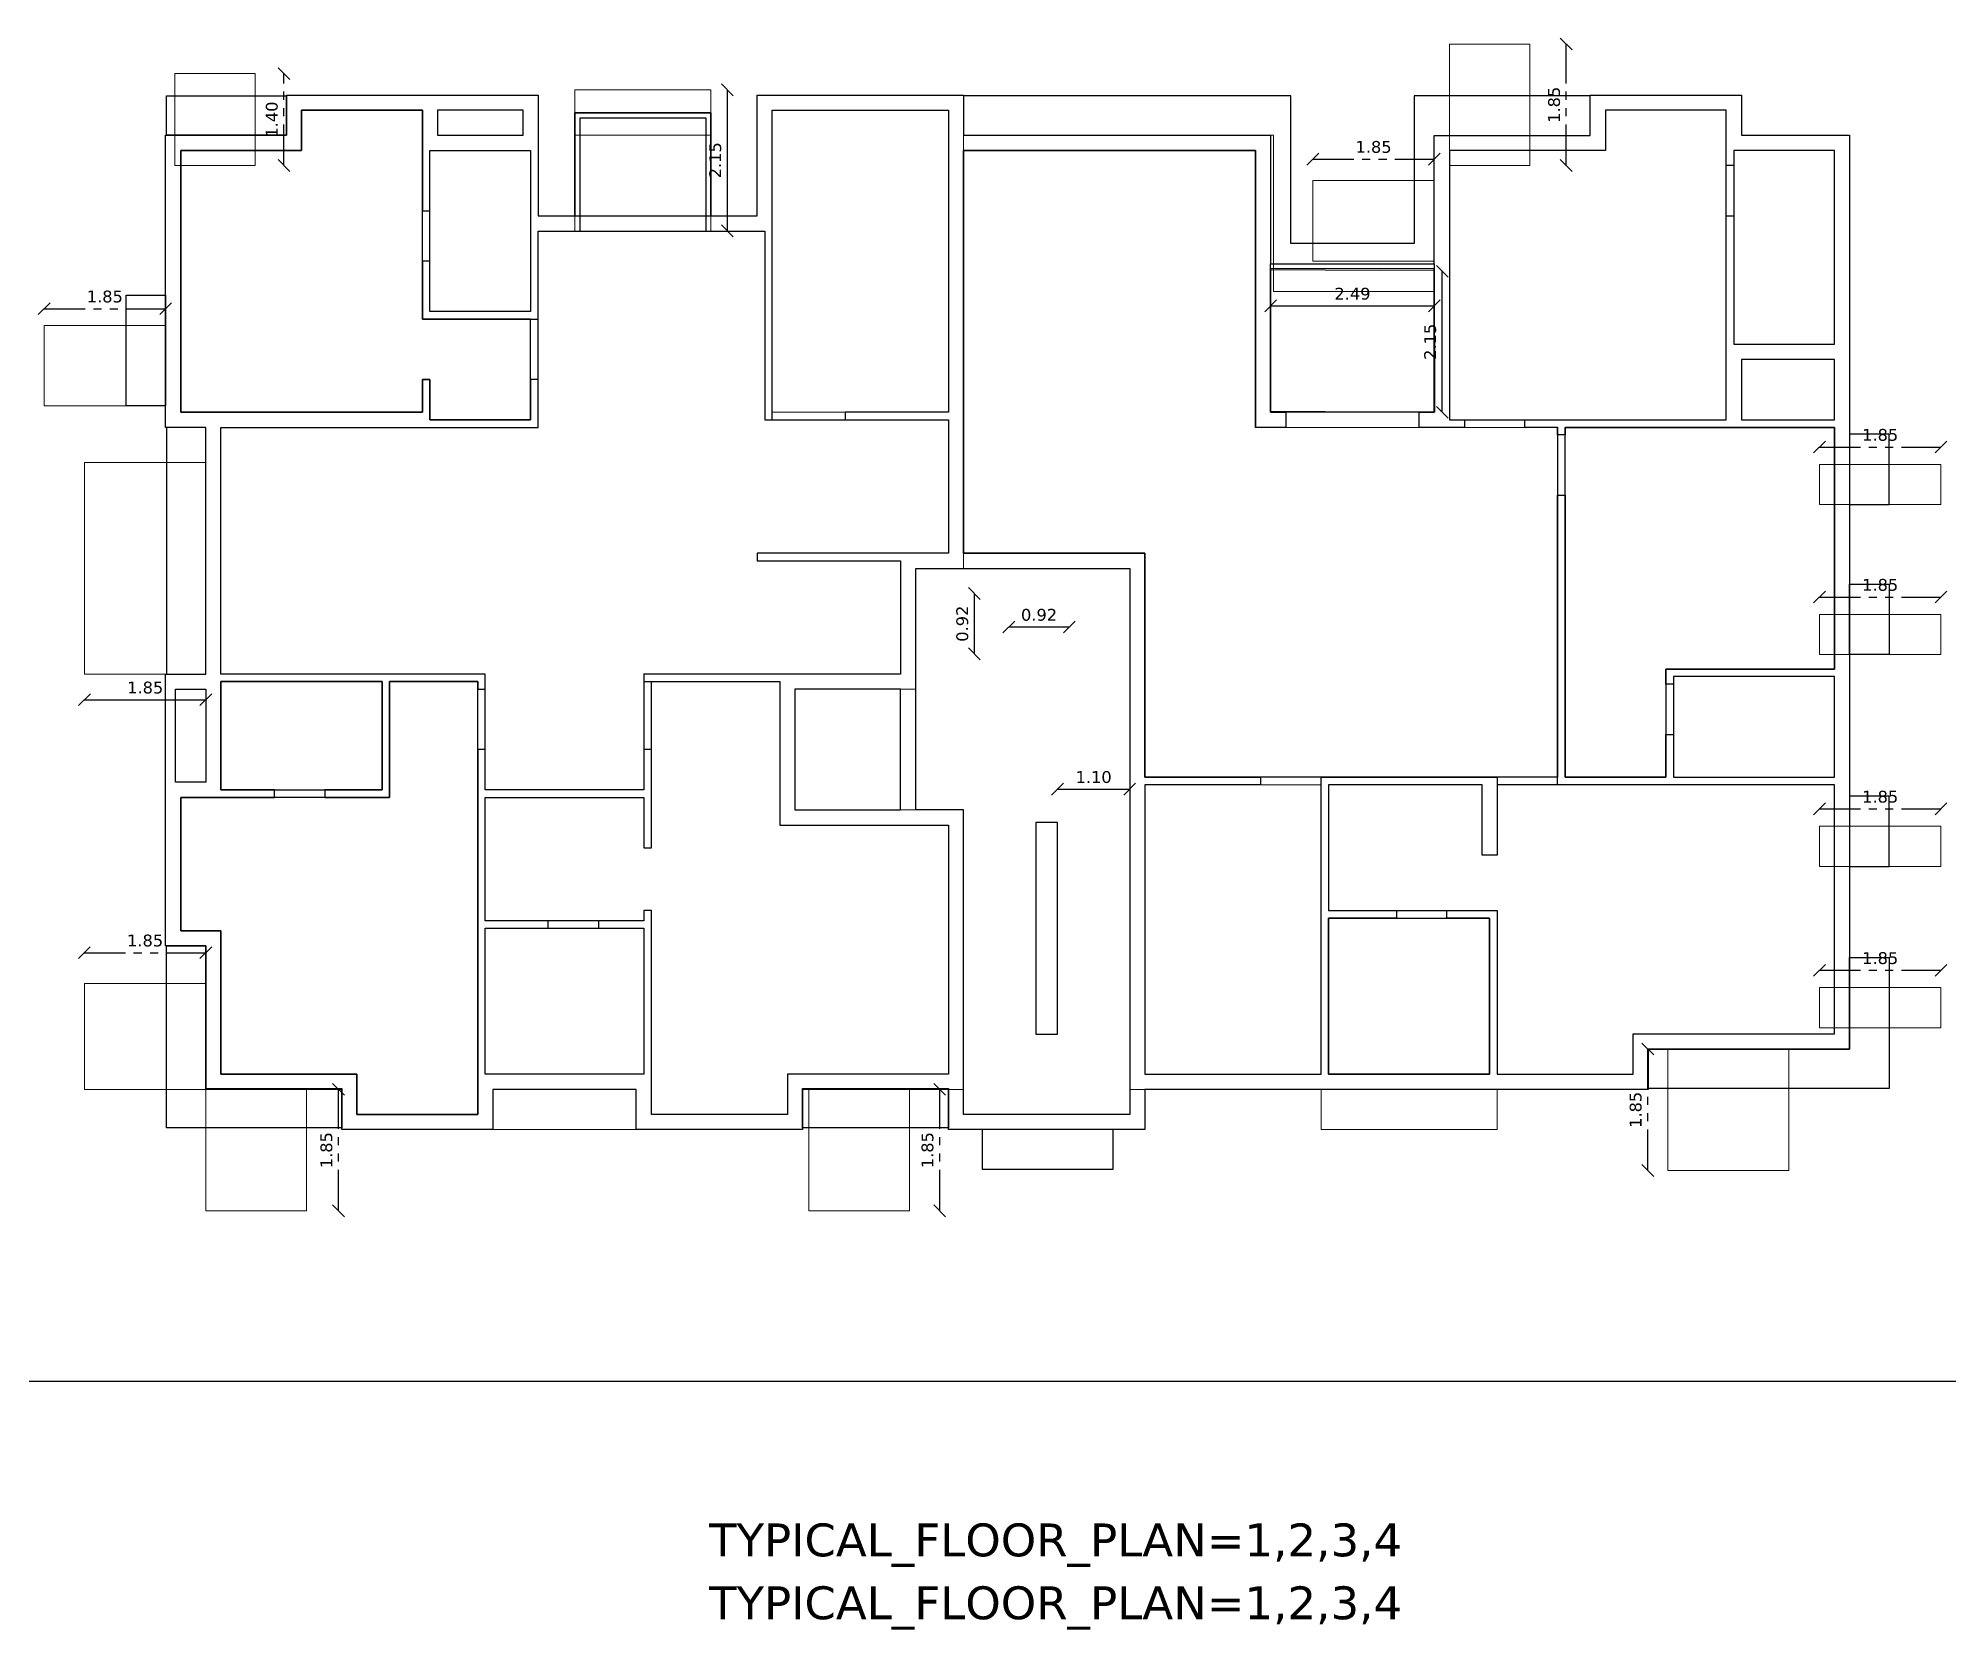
# Model space of a CAD drawing. Header units: metres. Extents: x 617 to 1370, y 693 to 852.
# Drawn here: x 1028.7 to 1057.76, y 767.67 to 791.9 of the extents above; entities that cross this region are included whole.
import ezdxf

# ---------------------------------------------------------------- set-up
doc = ezdxf.new("R2010")
doc.units = ezdxf.units.M
doc.header["$MEASUREMENT"] = 0
doc.header["$PDMODE"] = 2
doc.header["$PDSIZE"] = 50
doc.linetypes.add('PHANTOM2', pattern=[1.25, 0.625, -0.125, 0.125, -0.125, 0.125, -0.125])
doc.layers.get('0').update_dxf_attribs({"lineweight": 0})
doc.layers.get('Defpoints').update_dxf_attribs({"lineweight": 0})
for name, color, linetype in [('BLK_1_FLR_1_AC_ROOM_1', 117, 'Continuous'), ('BLK_1_FLR_1_AC_ROOM_2', 117, 'Continuous'), ('BLK_1_FLR_1_AC_ROOM_3', 117, 'Continuous'), ('BLK_1_FLR_1_AC_ROOM_4', 117, 'Continuous'), ('BLK_1_FLR_1_AC_ROOM_5', 117, 'Continuous'), ('BLK_1_FLR_1_AC_ROOM_6', 117, 'Continuous'), ('BLK_1_FLR_1_BALCONY_1', 5, 'Continuous'), ('BLK_1_FLR_1_BLT_UP_AREA', 1, 'Continuous'), ('BLK_1_FLR_1_BLT_UP_AREA_DEDUCT', 1, 'Continuous'), ('BLK_1_FLR_1_CARPET_AREA', 10, 'Continuous'), ('BLK_1_FLR_1_CHAJJA', 6, 'Continuous'), ('BLK_1_FLR_1_EXIT_WIDTH_DOOR', 2, 'Continuous'), ('BLK_1_FLR_1_EXIT_WIDTH_STAIR', 1, 'Continuous'), ('BLK_1_FLR_1_LIFT_1', 30, 'Continuous'), ('BLK_1_FLR_1_REGULAR_ROOM_1', 117, 'Continuous'), ('BLK_1_FLR_1_REGULAR_ROOM_2', 117, 'Continuous'), ('BLK_1_FLR_1_WC_BATH', 223, 'Continuous'), ('BLK_1_LVL_1_BLDG_FOOT_PRINT', 1, 'Continuous'), ('BLK_1_PROJECTED_BALCONY', 5, 'Continuous'), ('DISTANCE_FROM_GOVT_BLDG', 7, 'Continuous')]:
    doc.layers.add(name, color=color, linetype=linetype)
for name, color, linetype, lineweight in [('BLK_1_FLR_1_ACROOM_1_LIGHT_VENTILATION_1', 232, 'Continuous', 0), ('BLK_1_FLR_1_ACROOM_2_LIGHT_VENTILATION_1', 232, 'Continuous', 0), ('BLK_1_FLR_1_ACROOM_2_LIGHT_VENTILATION_2', 232, 'Continuous', 0), ('BLK_1_FLR_1_ACROOM_3_LIGHT_VENTILATION_1', 232, 'Continuous', 0), ('BLK_1_FLR_1_ACROOM_4_LIGHT_VENTILATION_1', 232, 'Continuous', 0), ('BLK_1_FLR_1_ACROOM_4_LIGHT_VENTILATION_2', 232, 'Continuous', 0), ('BLK_1_FLR_1_ACROOM_5_LIGHT_VENTILATION_1', 232, 'Continuous', 0), ('BLK_1_FLR_1_ACROOM_5_LIGHT_VENTILATION_2', 232, 'Continuous', 0), ('BLK_1_FLR_1_ACROOM_6_LIGHT_VENTILATION_1', 232, 'Continuous', 0), ('BLK_1_FLR_1_ACROOM_6_LIGHT_VENTILATION_2', 232, 'Continuous', 0), ('BLK_1_FLR_1_ACROOM_6_LIGHT_VENTILATION_3', 232, 'Continuous', 0), ('BLK_1_FLR_1_KITCHEN', 163, 'Continuous', 0), ('BLK_1_FLR_1_ROOM_1_LIGHT_VENTILATION_1', 232, 'Continuous', 0), ('BLK_1_FLR_1_ROOM_1_LIGHT_VENTILATION_2', 232, 'Continuous', 0), ('BLK_1_FLR_1_ROOM_2_LIGHT_VENTILATION_1', 232, 'Continuous', 0), ('BLK_1_FLR_1_ROOM_2_LIGHT_VENTILATION_2', 232, 'Continuous', 0), ('BLK_1_FLR_1_UNITFA', 234, 'Continuous', 0)]:
    doc.layers.add(name, color=color, linetype=linetype, lineweight=lineweight)
doc.styles.get("Standard").update_dxf_attribs({"font": 'verdana.ttf', "height": 0.18})
doc.dimstyles.get("Standard").update_dxf_attribs({"dimscale": 0, "dimtxt": 0.18, "dimasz": 0.18, "dimexe": 0.18, "dimexo": 0.0625, "dimgap": 0.09, "dimtad": 1, "dimtoh": 1, "dimzin": 0, "dimdsep": 46, "dimtxsty": 'Standard', "dimblk": 'OBLIQUE', "dimcen": 0.09, "dimse1": 1, "dimse2": 1, "dimadec": 0, "dimazin": 0, "dimtfac": 1, "dimtofl": 0, "dimtmove": 0, "dimatfit": 3, "dimldrblk": 'OBLIQUE', "dimfxl": 1, "dimtolj": 1, "dimtzin": 0, "dimarcsym": 0})

msp = doc.modelspace()

# ---------------------------------------------------------------- texts
at = {"layer": 'BLK_1_FLR_1_BLT_UP_AREA', "color": 25, "insert": (1038.912, 769.286), "char_height": 0.5, "attachment_point": 1}
msp.add_mtext_dynamic_manual_height_columns('TYPICAL_FLOOR_PLAN=1,2,3,4', width=10.59707, gutter_width=0.9, heights=[0], dxfattribs=at)
at = {"layer": 'BLK_1_FLR_1_BLT_UP_AREA_DEDUCT', "color": 25, "insert": (1038.912, 768.328), "char_height": 0.5, "attachment_point": 1}
msp.add_mtext_dynamic_manual_height_columns('TYPICAL_FLOOR_PLAN=1,2,3,4', width=10.59707, gutter_width=0.9, heights=[0], dxfattribs=at)

# ---------------------------------------------------------------- blocks, each defined once
blk = doc.blocks.new('_Oblique')
at = {"color": 0, "linetype": 'ByBlock', "lineweight": -2}
blk.add_line((-0.5, -0.5), (0.5, 0.5), dxfattribs=at)
blk = doc.blocks.new('*D333')
at = {"layer": 'BLK_1_FLR_1_BALCONY_1', "color": 0, "lineweight": -2}
blk.add_line((1047.465, 787.828), (1049.957, 787.828), dxfattribs=at)
at = {"layer": 'Defpoints', "color": 0}
for p in [(1047.465, 788.47), (1049.957, 788.47), (1049.957, 787.828)]:
    blk.add_point(p, dxfattribs=at)
at = {"layer": 'BLK_1_FLR_1_BALCONY_1', "color": 0, "lineweight": -2, "xscale": 0.18, "yscale": 0.18, "zscale": 0.18, "rotation": 180}
blk.add_blockref('_Oblique', (1047.465, 787.828), dxfattribs=at)
at = {"layer": 'BLK_1_FLR_1_BALCONY_1', "color": 0, "lineweight": -2, "xscale": 0.18, "yscale": 0.18, "zscale": 0.18}
blk.add_blockref('_Oblique', (1049.957, 787.828), dxfattribs=at)
at = {"layer": 'BLK_1_FLR_1_BALCONY_1', "color": 0, "insert": (1048.711, 788.012), "char_height": 0.18, "attachment_point": 5}
blk.add_mtext('\\A1;2.49', dxfattribs=at)
blk = doc.blocks.new('*D376')
at = {"layer": 'BLK_1_FLR_1_EXIT_WIDTH_DOOR', "color": 0, "lineweight": -2}
blk.add_line((1042.953, 782.528), (1042.953, 783.448), dxfattribs=at)
at = {"layer": 'Defpoints', "color": 0}
for p in [(1042.06, 783.448), (1042.953, 783.448), (1042.06, 782.528)]:
    blk.add_point(p, dxfattribs=at)
at = {"layer": 'BLK_1_FLR_1_EXIT_WIDTH_DOOR', "color": 0, "lineweight": -2, "xscale": 0.18, "yscale": 0.18, "zscale": 0.18}
for p, rotation in [((1042.953, 783.448), 90), ((1042.953, 782.528), 270)]:
    blk.add_blockref('_Oblique', p, dxfattribs=dict(at, rotation=rotation))
at = {"layer": 'BLK_1_FLR_1_EXIT_WIDTH_DOOR', "color": 0, "insert": (1042.77, 782.988), "char_height": 0.18, "attachment_point": 5, "rotation": 90}
blk.add_mtext('\\A1;0.92', dxfattribs=at)
blk = doc.blocks.new('*D377')
at = {"layer": 'BLK_1_FLR_1_EXIT_WIDTH_STAIR', "color": 0, "lineweight": -2}
blk.add_line((1044.218, 780.467), (1045.319, 780.467), dxfattribs=at)
at = {"layer": 'Defpoints', "color": 0}
for p in [(1045.319, 780.467), (1044.218, 779.806), (1045.319, 779.806)]:
    blk.add_point(p, dxfattribs=at)
at = {"layer": 'BLK_1_FLR_1_EXIT_WIDTH_STAIR', "color": 0, "lineweight": -2, "xscale": 0.18, "yscale": 0.18, "zscale": 0.18, "rotation": 180}
blk.add_blockref('_Oblique', (1044.218, 780.467), dxfattribs=at)
at = {"layer": 'BLK_1_FLR_1_EXIT_WIDTH_STAIR', "color": 0, "lineweight": -2, "xscale": 0.18, "yscale": 0.18, "zscale": 0.18}
blk.add_blockref('_Oblique', (1045.319, 780.467), dxfattribs=at)
at = {"layer": 'BLK_1_FLR_1_EXIT_WIDTH_STAIR', "color": 0, "insert": (1044.769, 780.651), "char_height": 0.18, "attachment_point": 5}
blk.add_mtext('\\A1;1.10', dxfattribs=at)
blk = doc.blocks.new('*D378')
at = {"layer": 'BLK_1_FLR_1_EXIT_WIDTH_DOOR', "color": 0, "lineweight": -2}
blk.add_line((1043.478, 782.938), (1044.398, 782.938), dxfattribs=at)
at = {"layer": 'Defpoints', "color": 0}
for p in [(1043.478, 783.831), (1044.398, 783.831), (1044.398, 782.938)]:
    blk.add_point(p, dxfattribs=at)
at = {"layer": 'BLK_1_FLR_1_EXIT_WIDTH_DOOR', "color": 0, "lineweight": -2, "xscale": 0.18, "yscale": 0.18, "zscale": 0.18, "rotation": 180}
blk.add_blockref('_Oblique', (1043.478, 782.938), dxfattribs=at)
at = {"layer": 'BLK_1_FLR_1_EXIT_WIDTH_DOOR', "color": 0, "lineweight": -2, "xscale": 0.18, "yscale": 0.18, "zscale": 0.18}
blk.add_blockref('_Oblique', (1044.398, 782.938), dxfattribs=at)
at = {"layer": 'BLK_1_FLR_1_EXIT_WIDTH_DOOR', "color": 0, "insert": (1043.938, 783.122), "char_height": 0.18, "attachment_point": 5}
blk.add_mtext('\\A1;0.92', dxfattribs=at)
blk = doc.blocks.new('*D415')
at = {"layer": 'BLK_1_FLR_1_ROOM_1_LIGHT_VENTILATION_1', "color": 0, "lineweight": -2}
blk.add_line((1029.403, 781.83), (1031.25, 781.83), dxfattribs=at)
at = {"layer": 'Defpoints', "color": 0}
for p in [(1029.403, 782.221), (1031.25, 782.221), (1031.25, 781.83)]:
    blk.add_point(p, dxfattribs=at)
at = {"layer": 'BLK_1_FLR_1_ROOM_1_LIGHT_VENTILATION_1', "color": 0, "lineweight": -2, "xscale": 0.18, "yscale": 0.18, "zscale": 0.18, "rotation": 180}
blk.add_blockref('_Oblique', (1029.403, 781.83), dxfattribs=at)
at = {"layer": 'BLK_1_FLR_1_ROOM_1_LIGHT_VENTILATION_1', "color": 0, "lineweight": -2, "xscale": 0.18, "yscale": 0.18, "zscale": 0.18}
blk.add_blockref('_Oblique', (1031.25, 781.83), dxfattribs=at)
at = {"layer": 'BLK_1_FLR_1_ROOM_1_LIGHT_VENTILATION_1', "color": 0, "insert": (1030.327, 782.014), "char_height": 0.18, "attachment_point": 5}
blk.add_mtext('\\A1;1.85', dxfattribs=at)
blk = doc.blocks.new('*D416')
at = {"layer": 'BLK_1_FLR_1_ROOM_1_LIGHT_VENTILATION_2', "color": 0, "lineweight": -2}
blk.add_line((1039.192, 788.971), (1039.192, 791.118), dxfattribs=at)
at = {"layer": 'Defpoints', "color": 0}
for p in [(1038.788, 791.118), (1039.192, 791.118), (1038.788, 788.971)]:
    blk.add_point(p, dxfattribs=at)
at = {"layer": 'BLK_1_FLR_1_ROOM_1_LIGHT_VENTILATION_2', "color": 0, "lineweight": -2, "xscale": 0.18, "yscale": 0.18, "zscale": 0.18}
for p, rotation in [((1039.192, 791.118), 90), ((1039.192, 788.971), 270)]:
    blk.add_blockref('_Oblique', p, dxfattribs=dict(at, rotation=rotation))
at = {"layer": 'BLK_1_FLR_1_ROOM_1_LIGHT_VENTILATION_2', "color": 0, "insert": (1039.008, 790.045), "char_height": 0.18, "attachment_point": 5, "rotation": 90}
blk.add_mtext('\\A1;2.15', dxfattribs=at)
blk = doc.blocks.new('*D417')
at = {"layer": 'BLK_1_FLR_1_ACROOM_1_LIGHT_VENTILATION_1', "color": 0, "linetype": 'PHANTOM2', "lineweight": -2}
blk.add_line((1033.271, 774.046), (1033.271, 775.896), dxfattribs=at)
at = {"layer": 'Defpoints', "color": 0}
for p in [(1032.785, 775.896), (1033.271, 775.896), (1032.785, 774.046)]:
    blk.add_point(p, dxfattribs=at)
at = {"layer": 'BLK_1_FLR_1_ACROOM_1_LIGHT_VENTILATION_1', "color": 0, "lineweight": -2, "xscale": 0.18, "yscale": 0.18, "zscale": 0.18}
for p, rotation in [((1033.271, 775.896), 90), ((1033.271, 774.046), 270)]:
    blk.add_blockref('_Oblique', p, dxfattribs=dict(at, rotation=rotation))
at = {"layer": 'BLK_1_FLR_1_ACROOM_1_LIGHT_VENTILATION_1', "color": 0, "insert": (1033.087, 774.971), "char_height": 0.18, "attachment_point": 5, "rotation": 90}
blk.add_mtext('\\A1;1.85', dxfattribs=at)
blk = doc.blocks.new('*D418')
at = {"layer": 'BLK_1_FLR_1_ACROOM_1_LIGHT_VENTILATION_1', "color": 0, "linetype": 'PHANTOM2', "lineweight": -2}
blk.add_line((1029.4, 777.978), (1031.25, 777.978), dxfattribs=at)
at = {"layer": 'Defpoints', "color": 0}
for p in [(1031.25, 777.978), (1029.4, 777.507), (1031.25, 777.507)]:
    blk.add_point(p, dxfattribs=at)
at = {"layer": 'BLK_1_FLR_1_ACROOM_1_LIGHT_VENTILATION_1', "color": 0, "lineweight": -2, "xscale": 0.18, "yscale": 0.18, "zscale": 0.18, "rotation": 180}
blk.add_blockref('_Oblique', (1029.4, 777.978), dxfattribs=at)
at = {"layer": 'BLK_1_FLR_1_ACROOM_1_LIGHT_VENTILATION_1', "color": 0, "lineweight": -2, "xscale": 0.18, "yscale": 0.18, "zscale": 0.18}
blk.add_blockref('_Oblique', (1031.25, 777.978), dxfattribs=at)
at = {"layer": 'BLK_1_FLR_1_ACROOM_1_LIGHT_VENTILATION_1', "color": 0, "insert": (1030.325, 778.162), "char_height": 0.18, "attachment_point": 5}
blk.add_mtext('\\A1;1.85', dxfattribs=at)
blk = doc.blocks.new('*D419')
at = {"layer": 'BLK_1_FLR_1_ACROOM_2_LIGHT_VENTILATION_1', "color": 0, "linetype": 'PHANTOM2', "lineweight": -2}
blk.add_line((1028.787, 787.785), (1030.637, 787.785), dxfattribs=at)
at = {"layer": 'Defpoints', "color": 0}
for p in [(1030.637, 787.785), (1028.787, 787.53), (1030.637, 787.53)]:
    blk.add_point(p, dxfattribs=at)
at = {"layer": 'BLK_1_FLR_1_ACROOM_2_LIGHT_VENTILATION_1', "color": 0, "lineweight": -2, "xscale": 0.18, "yscale": 0.18, "zscale": 0.18, "rotation": 180}
blk.add_blockref('_Oblique', (1028.787, 787.785), dxfattribs=at)
at = {"layer": 'BLK_1_FLR_1_ACROOM_2_LIGHT_VENTILATION_1', "color": 0, "lineweight": -2, "xscale": 0.18, "yscale": 0.18, "zscale": 0.18}
blk.add_blockref('_Oblique', (1030.637, 787.785), dxfattribs=at)
at = {"layer": 'BLK_1_FLR_1_ACROOM_2_LIGHT_VENTILATION_1', "color": 0, "insert": (1029.712, 787.969), "char_height": 0.18, "attachment_point": 5}
blk.add_mtext('\\A1;1.85', dxfattribs=at)
blk = doc.blocks.new('*D420')
at = {"layer": 'BLK_1_FLR_1_ACROOM_2_LIGHT_VENTILATION_2', "color": 0, "linetype": 'PHANTOM2', "lineweight": -2}
blk.add_line((1032.439, 789.965), (1032.439, 791.365), dxfattribs=at)
at = {"layer": 'Defpoints', "color": 0}
for p in [(1032.003, 791.365), (1032.439, 791.365), (1032.003, 789.965)]:
    blk.add_point(p, dxfattribs=at)
at = {"layer": 'BLK_1_FLR_1_ACROOM_2_LIGHT_VENTILATION_2', "color": 0, "lineweight": -2, "xscale": 0.18, "yscale": 0.18, "zscale": 0.18}
for p, rotation in [((1032.439, 791.365), 90), ((1032.439, 789.965), 270)]:
    blk.add_blockref('_Oblique', p, dxfattribs=dict(at, rotation=rotation))
at = {"layer": 'BLK_1_FLR_1_ACROOM_2_LIGHT_VENTILATION_2', "color": 0, "insert": (1032.255, 790.665), "char_height": 0.18, "attachment_point": 5, "rotation": 90}
blk.add_mtext('\\A1;1.40', dxfattribs=at)
blk = doc.blocks.new('*D421')
at = {"layer": 'BLK_1_FLR_1_ACROOM_4_LIGHT_VENTILATION_1', "color": 0, "linetype": 'PHANTOM2', "lineweight": -2}
blk.add_line((1048.107, 790.063), (1049.957, 790.063), dxfattribs=at)
at = {"layer": 'Defpoints', "color": 0}
for p in [(1049.957, 790.063), (1048.107, 789.735), (1049.957, 789.734)]:
    blk.add_point(p, dxfattribs=at)
at = {"layer": 'BLK_1_FLR_1_ACROOM_4_LIGHT_VENTILATION_1', "color": 0, "lineweight": -2, "xscale": 0.18, "yscale": 0.18, "zscale": 0.18, "rotation": 180}
blk.add_blockref('_Oblique', (1048.107, 790.063), dxfattribs=at)
at = {"layer": 'BLK_1_FLR_1_ACROOM_4_LIGHT_VENTILATION_1', "color": 0, "lineweight": -2, "xscale": 0.18, "yscale": 0.18, "zscale": 0.18}
blk.add_blockref('_Oblique', (1049.957, 790.063), dxfattribs=at)
at = {"layer": 'BLK_1_FLR_1_ACROOM_4_LIGHT_VENTILATION_1', "color": 0, "insert": (1049.032, 790.247), "char_height": 0.18, "attachment_point": 5}
blk.add_mtext('\\A1;1.85', dxfattribs=at)
blk = doc.blocks.new('*D422')
at = {"layer": 'BLK_1_FLR_1_ACROOM_4_LIGHT_VENTILATION_2', "color": 0, "linetype": 'PHANTOM2', "lineweight": -2}
blk.add_line((1051.966, 789.965), (1051.966, 791.815), dxfattribs=at)
at = {"layer": 'Defpoints', "color": 0}
for p in [(1051.413, 791.815), (1051.966, 791.815), (1051.414, 789.965)]:
    blk.add_point(p, dxfattribs=at)
at = {"layer": 'BLK_1_FLR_1_ACROOM_4_LIGHT_VENTILATION_2', "color": 0, "lineweight": -2, "xscale": 0.18, "yscale": 0.18, "zscale": 0.18}
for p, rotation in [((1051.966, 791.815), 90), ((1051.966, 789.965), 270)]:
    blk.add_blockref('_Oblique', p, dxfattribs=dict(at, rotation=rotation))
at = {"layer": 'BLK_1_FLR_1_ACROOM_4_LIGHT_VENTILATION_2', "color": 0, "insert": (1051.782, 790.89), "char_height": 0.18, "attachment_point": 5, "rotation": 90}
blk.add_mtext('\\A1;1.85', dxfattribs=at)
blk = doc.blocks.new('*D423')
at = {"layer": 'BLK_1_FLR_1_ACROOM_5_LIGHT_VENTILATION_1', "color": 0, "linetype": 'PHANTOM2', "lineweight": -2}
blk.add_line((1055.822, 785.678), (1057.672, 785.678), dxfattribs=at)
at = {"layer": 'Defpoints', "color": 0}
for p in [(1057.672, 785.678), (1055.822, 785.414), (1057.672, 785.414)]:
    blk.add_point(p, dxfattribs=at)
at = {"layer": 'BLK_1_FLR_1_ACROOM_5_LIGHT_VENTILATION_1', "color": 0, "lineweight": -2, "xscale": 0.18, "yscale": 0.18, "zscale": 0.18, "rotation": 180}
blk.add_blockref('_Oblique', (1055.822, 785.678), dxfattribs=at)
at = {"layer": 'BLK_1_FLR_1_ACROOM_5_LIGHT_VENTILATION_1', "color": 0, "lineweight": -2, "xscale": 0.18, "yscale": 0.18, "zscale": 0.18}
blk.add_blockref('_Oblique', (1057.672, 785.678), dxfattribs=at)
at = {"layer": 'BLK_1_FLR_1_ACROOM_5_LIGHT_VENTILATION_1', "color": 0, "insert": (1056.747, 785.862), "char_height": 0.18, "attachment_point": 5}
blk.add_mtext('\\A1;1.85', dxfattribs=at)
blk = doc.blocks.new('*D424')
at = {"layer": 'BLK_1_FLR_1_ACROOM_5_LIGHT_VENTILATION_2', "color": 0, "linetype": 'PHANTOM2', "lineweight": -2}
blk.add_line((1055.822, 783.394), (1057.672, 783.394), dxfattribs=at)
at = {"layer": 'Defpoints', "color": 0}
for p in [(1057.672, 783.394), (1055.822, 783.13), (1057.672, 783.13)]:
    blk.add_point(p, dxfattribs=at)
at = {"layer": 'BLK_1_FLR_1_ACROOM_5_LIGHT_VENTILATION_2', "color": 0, "lineweight": -2, "xscale": 0.18, "yscale": 0.18, "zscale": 0.18, "rotation": 180}
blk.add_blockref('_Oblique', (1055.822, 783.394), dxfattribs=at)
at = {"layer": 'BLK_1_FLR_1_ACROOM_5_LIGHT_VENTILATION_2', "color": 0, "lineweight": -2, "xscale": 0.18, "yscale": 0.18, "zscale": 0.18}
blk.add_blockref('_Oblique', (1057.672, 783.394), dxfattribs=at)
at = {"layer": 'BLK_1_FLR_1_ACROOM_5_LIGHT_VENTILATION_2', "color": 0, "insert": (1056.747, 783.578), "char_height": 0.18, "attachment_point": 5}
blk.add_mtext('\\A1;1.85', dxfattribs=at)
blk = doc.blocks.new('*D425')
at = {"layer": 'BLK_1_FLR_1_ACROOM_6_LIGHT_VENTILATION_1', "color": 0, "linetype": 'PHANTOM2', "lineweight": -2}
blk.add_line((1055.822, 780.168), (1057.672, 780.168), dxfattribs=at)
at = {"layer": 'Defpoints', "color": 0}
for p in [(1057.672, 780.168), (1055.822, 779.904), (1057.672, 779.904)]:
    blk.add_point(p, dxfattribs=at)
at = {"layer": 'BLK_1_FLR_1_ACROOM_6_LIGHT_VENTILATION_1', "color": 0, "lineweight": -2, "xscale": 0.18, "yscale": 0.18, "zscale": 0.18, "rotation": 180}
blk.add_blockref('_Oblique', (1055.822, 780.168), dxfattribs=at)
at = {"layer": 'BLK_1_FLR_1_ACROOM_6_LIGHT_VENTILATION_1', "color": 0, "lineweight": -2, "xscale": 0.18, "yscale": 0.18, "zscale": 0.18}
blk.add_blockref('_Oblique', (1057.672, 780.168), dxfattribs=at)
at = {"layer": 'BLK_1_FLR_1_ACROOM_6_LIGHT_VENTILATION_1', "color": 0, "insert": (1056.747, 780.352), "char_height": 0.18, "attachment_point": 5}
blk.add_mtext('\\A1;1.85', dxfattribs=at)
blk = doc.blocks.new('*D426')
at = {"layer": 'BLK_1_FLR_1_ACROOM_6_LIGHT_VENTILATION_2', "color": 0, "linetype": 'PHANTOM2', "lineweight": -2}
blk.add_line((1055.822, 777.71), (1057.672, 777.71), dxfattribs=at)
at = {"layer": 'Defpoints', "color": 0}
for p in [(1057.672, 777.71), (1055.822, 777.446), (1057.672, 777.446)]:
    blk.add_point(p, dxfattribs=at)
at = {"layer": 'BLK_1_FLR_1_ACROOM_6_LIGHT_VENTILATION_2', "color": 0, "lineweight": -2, "xscale": 0.18, "yscale": 0.18, "zscale": 0.18, "rotation": 180}
blk.add_blockref('_Oblique', (1055.822, 777.71), dxfattribs=at)
at = {"layer": 'BLK_1_FLR_1_ACROOM_6_LIGHT_VENTILATION_2', "color": 0, "lineweight": -2, "xscale": 0.18, "yscale": 0.18, "zscale": 0.18}
blk.add_blockref('_Oblique', (1057.672, 777.71), dxfattribs=at)
at = {"layer": 'BLK_1_FLR_1_ACROOM_6_LIGHT_VENTILATION_2', "color": 0, "insert": (1056.747, 777.894), "char_height": 0.18, "attachment_point": 5}
blk.add_mtext('\\A1;1.85', dxfattribs=at)
blk = doc.blocks.new('*D427')
at = {"layer": 'BLK_1_FLR_1_ACROOM_6_LIGHT_VENTILATION_3', "color": 0, "linetype": 'PHANTOM2', "lineweight": -2}
blk.add_line((1053.208, 774.66), (1053.208, 776.51), dxfattribs=at)
at = {"layer": 'Defpoints', "color": 0}
for p in [(1053.208, 776.51), (1053.515, 776.51), (1053.515, 774.66)]:
    blk.add_point(p, dxfattribs=at)
at = {"layer": 'BLK_1_FLR_1_ACROOM_6_LIGHT_VENTILATION_3', "color": 0, "lineweight": -2, "xscale": 0.18, "yscale": 0.18, "zscale": 0.18}
for p, rotation in [((1053.208, 776.51), 90), ((1053.208, 774.66), 270)]:
    blk.add_blockref('_Oblique', p, dxfattribs=dict(at, rotation=rotation))
at = {"layer": 'BLK_1_FLR_1_ACROOM_6_LIGHT_VENTILATION_3', "color": 0, "insert": (1053.024, 775.585), "char_height": 0.18, "attachment_point": 5, "rotation": 90}
blk.add_mtext('\\A1;1.85', dxfattribs=at)
blk = doc.blocks.new('*D428')
at = {"layer": 'BLK_1_FLR_1_ACROOM_3_LIGHT_VENTILATION_1', "color": 0, "linetype": 'PHANTOM2', "lineweight": -2}
blk.add_line((1042.425, 774.046), (1042.425, 775.896), dxfattribs=at)
at = {"layer": 'Defpoints', "color": 0}
for p in [(1041.964, 775.896), (1042.425, 775.896), (1041.964, 774.046)]:
    blk.add_point(p, dxfattribs=at)
at = {"layer": 'BLK_1_FLR_1_ACROOM_3_LIGHT_VENTILATION_1', "color": 0, "lineweight": -2, "xscale": 0.18, "yscale": 0.18, "zscale": 0.18}
for p, rotation in [((1042.425, 775.896), 90), ((1042.425, 774.046), 270)]:
    blk.add_blockref('_Oblique', p, dxfattribs=dict(at, rotation=rotation))
at = {"layer": 'BLK_1_FLR_1_ACROOM_3_LIGHT_VENTILATION_1', "color": 0, "insert": (1042.24, 774.971), "char_height": 0.18, "attachment_point": 5, "rotation": 90}
blk.add_mtext('\\A1;1.85', dxfattribs=at)
blk = doc.blocks.new('*D430')
at = {"layer": 'BLK_1_FLR_1_ROOM_2_LIGHT_VENTILATION_1', "color": 0, "lineweight": -2}
blk.add_line((1050.079, 786.208), (1050.079, 788.355), dxfattribs=at)
at = {"layer": 'Defpoints', "color": 0}
for p in [(1049.686, 788.355), (1050.079, 788.355), (1049.686, 786.208)]:
    blk.add_point(p, dxfattribs=at)
at = {"layer": 'BLK_1_FLR_1_ROOM_2_LIGHT_VENTILATION_1', "color": 0, "lineweight": -2, "xscale": 0.18, "yscale": 0.18, "zscale": 0.18}
for p, rotation in [((1050.079, 788.355), 90), ((1050.079, 786.208), 270)]:
    blk.add_blockref('_Oblique', p, dxfattribs=dict(at, rotation=rotation))
at = {"layer": 'BLK_1_FLR_1_ROOM_2_LIGHT_VENTILATION_1', "color": 0, "insert": (1049.895, 787.281), "char_height": 0.18, "attachment_point": 5, "rotation": 90}
blk.add_mtext('\\A1;2.15', dxfattribs=at)
blk = doc.blocks.new('*D335')
at = {"layer": 'Defpoints', "color": 0}
for p in [(1010.345, 771.451), (1360.345, 771.451), (1360.345, 771.451)]:
    blk.add_point(p, dxfattribs=at)
at = {"layer": 'DISTANCE_FROM_GOVT_BLDG', "color": 0, "lineweight": -2}
blk.add_line((1010.345, 771.451), (1360.345, 771.451), dxfattribs=at)
at = {"layer": 'DISTANCE_FROM_GOVT_BLDG', "color": 0, "lineweight": -2, "xscale": 0.18, "yscale": 0.18, "zscale": 0.18, "rotation": 180}
blk.add_blockref('_Oblique', (1010.345, 771.451), dxfattribs=at)
at = {"layer": 'DISTANCE_FROM_GOVT_BLDG', "color": 0, "lineweight": -2, "xscale": 0.18, "yscale": 0.18, "zscale": 0.18}
blk.add_blockref('_Oblique', (1360.345, 771.451), dxfattribs=at)
at = {"layer": 'DISTANCE_FROM_GOVT_BLDG', "color": 0, "insert": (1185.345, 771.635), "char_height": 0.18, "attachment_point": 5}
blk.add_mtext('\\A1;350.00', dxfattribs=at)

# ---------------------------------------------------------------- dimensions: what is measured, and where the dimension line sits
at = {"layer": 'BLK_1_FLR_1_ACROOM_1_LIGHT_VENTILATION_1'}
dim = msp.add_linear_dim(base=(1031.25, 777.978), p1=(1029.4, 777.507), p2=(1031.25, 777.507), dimstyle='Standard', override={"dimscale": 1, "dimfxl": 0, "dimarcsym": 2}, dxfattribs=at)
dim.commit()
dim.dimension.update_dxf_attribs({"geometry": '*D418', "text_midpoint": (1030.325, 778.162)})
dim = msp.add_linear_dim(base=(1033.271, 775.896), p1=(1032.785, 774.046), p2=(1032.785, 775.896), angle=90, dimstyle='Standard', override={"dimscale": 1, "dimfxl": 0, "dimarcsym": 2}, dxfattribs=at)
dim.commit()
dim.dimension.update_dxf_attribs({"geometry": '*D417', "text_midpoint": (1033.087, 774.971)})
at = {"layer": 'BLK_1_FLR_1_ACROOM_2_LIGHT_VENTILATION_1'}
dim = msp.add_linear_dim(base=(1030.637, 787.785), p1=(1028.787, 787.53), p2=(1030.637, 787.53), dimstyle='Standard', override={"dimscale": 1, "dimfxl": 0, "dimarcsym": 2}, dxfattribs=at)
dim.commit()
dim.dimension.update_dxf_attribs({"geometry": '*D419', "text_midpoint": (1029.712, 787.969)})
at = {"layer": 'BLK_1_FLR_1_ACROOM_2_LIGHT_VENTILATION_2'}
dim = msp.add_linear_dim(base=(1032.439, 791.365), p1=(1032.003, 789.965), p2=(1032.003, 791.365), angle=90, dimstyle='Standard', override={"dimscale": 1, "dimfxl": 0, "dimarcsym": 2}, dxfattribs=at)
dim.commit()
dim.dimension.update_dxf_attribs({"geometry": '*D420', "text_midpoint": (1032.255, 790.665)})
at = {"layer": 'BLK_1_FLR_1_ACROOM_3_LIGHT_VENTILATION_1'}
dim = msp.add_linear_dim(base=(1042.425, 775.896), p1=(1041.964, 774.046), p2=(1041.964, 775.896), angle=90, dimstyle='Standard', override={"dimscale": 1, "dimfxl": 0, "dimarcsym": 2}, dxfattribs=at)
dim.commit()
dim.dimension.update_dxf_attribs({"geometry": '*D428', "text_midpoint": (1042.24, 774.971)})
at = {"layer": 'BLK_1_FLR_1_ACROOM_4_LIGHT_VENTILATION_1'}
dim = msp.add_linear_dim(base=(1049.957, 790.063), p1=(1048.107, 789.735), p2=(1049.957, 789.734), dimstyle='Standard', override={"dimscale": 1, "dimfxl": 0, "dimarcsym": 2}, dxfattribs=at)
dim.commit()
dim.dimension.update_dxf_attribs({"geometry": '*D421', "text_midpoint": (1049.032, 790.247)})
at = {"layer": 'BLK_1_FLR_1_ACROOM_4_LIGHT_VENTILATION_2'}
dim = msp.add_linear_dim(base=(1051.966, 791.815), p1=(1051.414, 789.965), p2=(1051.413, 791.815), angle=90, dimstyle='Standard', override={"dimscale": 1, "dimfxl": 0, "dimarcsym": 2}, dxfattribs=at)
dim.commit()
dim.dimension.update_dxf_attribs({"geometry": '*D422', "text_midpoint": (1051.782, 790.89)})
at = {"layer": 'BLK_1_FLR_1_ACROOM_5_LIGHT_VENTILATION_1'}
dim = msp.add_linear_dim(base=(1057.672, 785.678), p1=(1055.822, 785.414), p2=(1057.672, 785.414), dimstyle='Standard', override={"dimscale": 1, "dimfxl": 0, "dimarcsym": 2}, dxfattribs=at)
dim.commit()
dim.dimension.update_dxf_attribs({"geometry": '*D423', "text_midpoint": (1056.747, 785.862)})
at = {"layer": 'BLK_1_FLR_1_ACROOM_5_LIGHT_VENTILATION_2'}
dim = msp.add_linear_dim(base=(1057.672, 783.394), p1=(1055.822, 783.13), p2=(1057.672, 783.13), dimstyle='Standard', override={"dimscale": 1, "dimfxl": 0, "dimarcsym": 2}, dxfattribs=at)
dim.commit()
dim.dimension.update_dxf_attribs({"geometry": '*D424', "text_midpoint": (1056.747, 783.578)})
at = {"layer": 'BLK_1_FLR_1_ACROOM_6_LIGHT_VENTILATION_1'}
dim = msp.add_linear_dim(base=(1057.672, 780.168), p1=(1055.822, 779.904), p2=(1057.672, 779.904), dimstyle='Standard', override={"dimscale": 1, "dimfxl": 0, "dimarcsym": 2}, dxfattribs=at)
dim.commit()
dim.dimension.update_dxf_attribs({"geometry": '*D425', "text_midpoint": (1056.747, 780.352)})
at = {"layer": 'BLK_1_FLR_1_ACROOM_6_LIGHT_VENTILATION_2'}
dim = msp.add_linear_dim(base=(1057.672, 777.71), p1=(1055.822, 777.446), p2=(1057.672, 777.446), dimstyle='Standard', override={"dimscale": 1, "dimfxl": 0, "dimarcsym": 2}, dxfattribs=at)
dim.commit()
dim.dimension.update_dxf_attribs({"geometry": '*D426', "text_midpoint": (1056.747, 777.894)})
at = {"layer": 'BLK_1_FLR_1_ACROOM_6_LIGHT_VENTILATION_3'}
dim = msp.add_linear_dim(base=(1053.208, 776.51), p1=(1053.515, 774.66), p2=(1053.515, 776.51), angle=90, dimstyle='Standard', override={"dimscale": 1, "dimfxl": 0, "dimarcsym": 2}, dxfattribs=at)
dim.commit()
dim.dimension.update_dxf_attribs({"geometry": '*D427', "text_midpoint": (1053.024, 775.585)})
at = {"layer": 'BLK_1_FLR_1_BALCONY_1'}
dim = msp.add_linear_dim(base=(1049.957, 787.828), p1=(1047.465, 788.47), p2=(1049.957, 788.47), dimstyle='Standard', override={"dimscale": 1}, dxfattribs=at)
dim.commit()
dim.dimension.update_dxf_attribs({"geometry": '*D333', "text_midpoint": (1048.711, 788.012)})
at = {"layer": 'BLK_1_FLR_1_EXIT_WIDTH_DOOR'}
dim = msp.add_linear_dim(base=(1044.398, 782.938), p1=(1043.478, 783.831), p2=(1044.398, 783.831), dimstyle='Standard', override={"dimscale": 1}, dxfattribs=at)
dim.commit()
dim.dimension.update_dxf_attribs({"geometry": '*D378', "text_midpoint": (1043.938, 783.122)})
dim = msp.add_linear_dim(base=(1042.953, 783.448), p1=(1042.06, 782.528), p2=(1042.06, 783.448), angle=90, dimstyle='Standard', override={"dimscale": 1}, dxfattribs=at)
dim.commit()
dim.dimension.update_dxf_attribs({"geometry": '*D376', "text_midpoint": (1042.77, 782.988)})
at = {"layer": 'BLK_1_FLR_1_EXIT_WIDTH_STAIR'}
dim = msp.add_linear_dim(base=(1045.319, 780.467), p1=(1044.218, 779.806), p2=(1045.319, 779.806), dimstyle='Standard', override={"dimscale": 1}, dxfattribs=at)
dim.commit()
dim.dimension.update_dxf_attribs({"geometry": '*D377', "text_midpoint": (1044.769, 780.651)})
at = {"layer": 'BLK_1_FLR_1_ROOM_1_LIGHT_VENTILATION_1'}
dim = msp.add_linear_dim(base=(1031.25, 781.83), p1=(1029.403, 782.221), p2=(1031.25, 782.221), dimstyle='Standard', override={"dimscale": 1}, dxfattribs=at)
dim.commit()
dim.dimension.update_dxf_attribs({"geometry": '*D415', "text_midpoint": (1030.327, 782.014)})
at = {"layer": 'BLK_1_FLR_1_ROOM_1_LIGHT_VENTILATION_2'}
dim = msp.add_linear_dim(base=(1039.192, 791.118), p1=(1038.788, 788.971), p2=(1038.788, 791.118), angle=90, dimstyle='Standard', override={"dimscale": 1}, dxfattribs=at)
dim.commit()
dim.dimension.update_dxf_attribs({"geometry": '*D416', "text_midpoint": (1039.008, 790.045)})
at = {"layer": 'BLK_1_FLR_1_ROOM_2_LIGHT_VENTILATION_1'}
dim = msp.add_linear_dim(base=(1050.079, 788.355), p1=(1049.686, 786.208), p2=(1049.686, 788.355), angle=90, dimstyle='Standard', override={"dimscale": 1}, dxfattribs=at)
dim.commit()
dim.dimension.update_dxf_attribs({"geometry": '*D430', "text_midpoint": (1049.895, 787.281)})
at = {"layer": 'DISTANCE_FROM_GOVT_BLDG'}
dim = msp.add_linear_dim(base=(1360.345, 771.451), p1=(1010.345, 771.451), p2=(1360.345, 771.451), dimstyle='Standard', override={"dimscale": 1}, dxfattribs=at)
dim.commit()
dim.dimension.update_dxf_attribs({"geometry": '*D335', "text_midpoint": (1185.345, 771.635)})

# ---------------------------------------------------------------- linework, layer by layer
at = {"layer": 'BLK_1_FLR_1_AC_ROOM_1', "color": 1}
msp.add_lwpolyline([(1031.48, 776.126), (1033.55, 776.126), (1033.55, 775.513), (1035.39, 775.513), (1035.39, 782.106), (1034.048, 782.106), (1034.048, 780.343), (1030.867, 780.343), (1030.867, 778.311), (1031.48, 778.311)], close=True, dxfattribs=at)
at = {"layer": 'BLK_1_FLR_1_AC_ROOM_2', "color": 1}
msp.add_lwpolyline([(1034.662, 786.093), (1036.195, 786.093), (1036.195, 787.626), (1034.548, 787.626), (1034.548, 790.808), (1032.708, 790.808), (1032.708, 790.195), (1030.867, 790.195), (1030.867, 786.208), (1034.547, 786.208), (1034.547, 786.706), (1034.662, 786.706)], close=True, dxfattribs=at)
at = {"layer": 'BLK_1_FLR_1_AC_ROOM_3', "color": 1}
msp.add_lwpolyline([(1038.035, 775.513), (1038.035, 778.618), (1037.92, 778.618), (1037.92, 778.465), (1035.505, 778.465), (1035.505, 780.343), (1037.92, 780.343), (1037.92, 779.576), (1038.035, 779.576), (1038.035, 782.106), (1039.99, 782.106), (1039.99, 779.921), (1042.558, 779.921), (1042.558, 776.126), (1040.105, 776.126), (1040.105, 775.513)], close=True, dxfattribs=at)
at = {"layer": 'BLK_1_FLR_1_AC_ROOM_4', "color": 1}
msp.add_lwpolyline([(1050.187, 786.093), (1054.403, 786.093), (1054.403, 790.808), (1052.563, 790.808), (1052.563, 790.195), (1050.187, 790.195)], close=True, dxfattribs=at)
at = {"layer": 'BLK_1_FLR_1_AC_ROOM_5', "color": 1}
msp.add_lwpolyline([(1051.95, 785.978), (1056.052, 785.978), (1056.052, 782.298), (1053.483, 782.298), (1053.483, 780.65), (1051.95, 780.65)], close=True, dxfattribs=at)
at = {"layer": 'BLK_1_FLR_1_AC_ROOM_6', "color": 1}
msp.add_lwpolyline([(1052.985, 776.126), (1052.985, 776.74), (1056.052, 776.74), (1056.052, 780.534), (1050.915, 780.534), (1050.915, 779.461), (1050.685, 779.461), (1050.685, 780.535), (1048.347, 780.535), (1048.347, 778.618), (1050.915, 778.618), (1050.915, 776.126)], close=True, dxfattribs=at)
at = {"layer": 'BLK_1_FLR_1_ACROOM_1_LIGHT_VENTILATION_1'}
for points in [[(1031.25, 775.896), (1029.4, 775.896), (1029.4, 777.507), (1031.25, 777.507)], [(1032.785, 775.896), (1032.785, 774.046), (1031.25, 774.046), (1031.25, 775.896)]]:
    msp.add_lwpolyline(points, close=True, dxfattribs=at)
msp.add_lwpolyline([(1033.015, 776.126), (1031.48, 776.126), (1031.48, 777.737)], dxfattribs=at)
at = {"layer": 'BLK_1_FLR_1_ACROOM_2_LIGHT_VENTILATION_1'}
msp.add_lwpolyline([(1030.867, 786.534), (1030.867, 787.76)], dxfattribs=at)
msp.add_lwpolyline([(1030.637, 786.304), (1028.787, 786.304), (1028.787, 787.53), (1030.637, 787.53)], close=True, dxfattribs=at)
at = {"layer": 'BLK_1_FLR_1_ACROOM_2_LIGHT_VENTILATION_2'}
msp.add_lwpolyline([(1030.777, 789.965), (1030.777, 791.365), (1032.003, 791.365), (1032.003, 789.965)], close=True, dxfattribs=at)
msp.add_lwpolyline([(1031.007, 790.195), (1032.233, 790.195)], dxfattribs=at)
at = {"layer": 'BLK_1_FLR_1_ACROOM_3_LIGHT_VENTILATION_1'}
msp.add_lwpolyline([(1042.194, 776.126), (1040.661, 776.126)], dxfattribs=at)
msp.add_lwpolyline([(1040.431, 775.896), (1040.431, 774.046), (1041.964, 774.046), (1041.964, 775.896)], close=True, dxfattribs=at)
at = {"layer": 'BLK_1_FLR_1_ACROOM_4_LIGHT_VENTILATION_1'}
msp.add_lwpolyline([(1049.957, 788.508), (1048.107, 788.508), (1048.107, 789.735), (1049.957, 789.735)], close=True, dxfattribs=at)
msp.add_lwpolyline([(1050.187, 788.738), (1050.187, 789.965)], dxfattribs=at)
at = {"layer": 'BLK_1_FLR_1_ACROOM_4_LIGHT_VENTILATION_2'}
msp.add_lwpolyline([(1050.187, 789.965), (1050.187, 791.815), (1051.413, 791.815), (1051.414, 789.965)], close=True, dxfattribs=at)
msp.add_lwpolyline([(1050.417, 790.195), (1051.643, 790.195)], dxfattribs=at)
at = {"layer": 'BLK_1_FLR_1_ACROOM_5_LIGHT_VENTILATION_1'}
msp.add_lwpolyline([(1056.052, 785.644), (1056.052, 785.031)], dxfattribs=at)
msp.add_lwpolyline([(1055.822, 785.414), (1057.672, 785.414), (1057.672, 784.801), (1055.822, 784.801)], close=True, dxfattribs=at)
at = {"layer": 'BLK_1_FLR_1_ACROOM_5_LIGHT_VENTILATION_2'}
msp.add_lwpolyline([(1056.052, 783.36), (1056.052, 782.747)], dxfattribs=at)
msp.add_lwpolyline([(1055.822, 783.13), (1057.672, 783.13), (1057.672, 782.517), (1055.822, 782.517)], close=True, dxfattribs=at)
at = {"layer": 'BLK_1_FLR_1_ACROOM_6_LIGHT_VENTILATION_1'}
msp.add_lwpolyline([(1056.052, 780.134), (1056.052, 779.521)], dxfattribs=at)
msp.add_lwpolyline([(1055.822, 779.904), (1057.672, 779.904), (1057.672, 779.291), (1055.822, 779.291)], close=True, dxfattribs=at)
at = {"layer": 'BLK_1_FLR_1_ACROOM_6_LIGHT_VENTILATION_2'}
msp.add_lwpolyline([(1056.052, 777.676), (1056.052, 777.063)], dxfattribs=at)
msp.add_lwpolyline([(1055.822, 777.446), (1057.672, 777.446), (1057.672, 776.833), (1055.822, 776.833)], close=True, dxfattribs=at)
at = {"layer": 'BLK_1_FLR_1_ACROOM_6_LIGHT_VENTILATION_3'}
msp.add_lwpolyline([(1055.585, 776.74), (1053.745, 776.74)], dxfattribs=at)
msp.add_lwpolyline([(1055.355, 776.51), (1055.355, 774.66), (1053.515, 774.66), (1053.515, 776.51)], close=True, dxfattribs=at)
at = {"layer": 'BLK_1_FLR_1_BALCONY_1'}
msp.add_lwpolyline([(1047.465, 788.47), (1049.957, 788.47), (1049.959, 786.208), (1047.465, 786.208)], close=True, dxfattribs=at)
at = {"layer": 'BLK_1_FLR_1_BLT_UP_AREA', "color": 3}
msp.add_lwpolyline([(1031.25, 775.896), (1031.25, 778.081), (1030.637, 778.081), (1030.637, 782.221), (1031.25, 782.221), (1031.25, 785.978), (1030.637, 785.978), (1030.637, 790.425), (1032.478, 790.425), (1032.478, 791.038), (1036.31, 791.038), (1036.31, 789.198), (1036.871, 789.198), (1036.871, 790.77), (1038.941, 790.77), (1038.941, 789.198), (1039.645, 789.198), (1039.645, 791.038), (1042.788, 791.038), (1042.788, 790.425), (1047.465, 790.425), (1047.465, 788.47), (1049.957, 788.47), (1049.957, 790.424), (1052.333, 790.424), (1052.333, 791.038), (1054.633, 791.038), (1054.633, 790.425), (1056.282, 790.425), (1056.282, 776.51), (1053.215, 776.51), (1053.215, 775.896), (1045.548, 775.896), (1045.548, 775.283), (1042.558, 775.283), (1042.558, 775.896), (1040.335, 775.896), (1040.335, 775.283), (1037.805, 775.283), (1037.805, 775.896), (1035.62, 775.896), (1035.62, 775.283), (1033.32, 775.283), (1033.32, 775.896)], close=True, dxfattribs=at)
at = {"layer": 'BLK_1_FLR_1_BLT_UP_AREA_DEDUCT', "color": 3}
for points in [[(1034.777, 790.425), (1036.08, 790.425), (1036.08, 790.808), (1034.777, 790.808)], [(1054.633, 786.093), (1056.052, 786.093), (1056.052, 787.013), (1054.633, 787.013)], [(1031.25, 780.573), (1030.789, 780.573), (1030.789, 781.991), (1031.25, 781.991)], [(1043.887, 776.739), (1044.219, 776.739), (1044.219, 779.959), (1043.887, 779.959)]]:
    msp.add_lwpolyline(points, close=True, dxfattribs=at)
at = {"layer": 'BLK_1_FLR_1_CARPET_AREA', "color": 25}
for points in [[(1041.83, 782.221), (1037.92, 782.221), (1037.92, 782.106), (1039.99, 782.106), (1039.99, 779.921), (1042.558, 779.921), (1042.558, 776.126), (1040.105, 776.126), (1040.105, 775.513), (1038.035, 775.513), (1038.035, 778.618), (1037.92, 778.618), (1037.92, 778.465), (1037.23, 778.465), (1037.23, 778.35), (1037.92, 778.35), (1037.92, 776.126), (1035.505, 776.126), (1035.505, 778.35), (1036.463, 778.35), (1036.463, 778.465), (1035.505, 778.465), (1035.505, 780.343), (1037.92, 780.343), (1037.92, 779.576), (1038.035, 779.576), (1038.035, 781.071), (1037.92, 781.071), (1037.92, 780.458), (1035.505, 780.458), (1035.505, 781.071), (1035.39, 781.071), (1035.39, 775.513), (1033.55, 775.513), (1033.55, 776.126), (1031.48, 776.126), (1031.48, 778.311), (1030.867, 778.311), (1030.867, 780.343), (1032.298, 780.343), (1032.298, 780.458), (1031.48, 780.458), (1031.48, 782.106), (1033.933, 782.106), (1033.933, 780.458), (1033.064, 780.458), (1033.064, 780.343), (1034.048, 780.343), (1034.048, 782.106), (1035.39, 782.106), (1035.39, 781.991), (1035.505, 781.991), (1035.505, 782.221), (1031.48, 782.221), (1031.48, 785.978), (1036.31, 785.978), (1036.31, 786.706), (1036.195, 786.706), (1036.195, 786.093), (1034.662, 786.093), (1034.662, 786.706), (1034.547, 786.706), (1034.547, 786.208), (1030.867, 786.208), (1030.867, 790.195), (1032.708, 790.195), (1032.708, 790.808), (1034.548, 790.808), (1034.548, 789.275), (1034.662, 789.275), (1034.662, 790.195), (1036.195, 790.195), (1036.195, 787.741), (1034.662, 787.741), (1034.662, 788.508), (1034.548, 788.508), (1034.548, 787.626), (1036.31, 787.626), (1036.31, 788.968), (1036.948, 788.968), (1036.948, 790.693), (1038.864, 790.693), (1038.864, 788.968), (1039.76, 788.968), (1039.76, 786.093), (1039.875, 786.093), (1039.875, 790.808), (1042.558, 790.808), (1042.558, 786.208), (1040.986, 786.208), (1040.986, 786.093), (1042.558, 786.093), (1042.558, 784.061), (1039.645, 784.061), (1039.645, 783.947), (1041.83, 783.946)], [(1042.788, 784.061), (1045.548, 784.061), (1045.548, 780.65), (1047.312, 780.65), (1047.312, 780.535), (1045.548, 780.535), (1045.548, 776.126), (1048.232, 776.126), (1048.232, 780.65), (1050.915, 780.65), (1050.915, 779.461), (1050.685, 779.461), (1050.685, 780.535), (1048.347, 780.535), (1048.347, 778.618), (1049.382, 778.618), (1049.382, 778.503), (1048.347, 778.503), (1048.347, 776.126), (1050.8, 776.126), (1050.8, 778.503), (1050.148, 778.503), (1050.148, 778.618), (1050.915, 778.618), (1050.915, 776.126), (1052.985, 776.126), (1052.985, 776.74), (1056.052, 776.74), (1056.052, 780.534), (1051.835, 780.534), (1051.835, 784.943), (1051.95, 784.943), (1051.95, 780.65), (1053.483, 780.65), (1053.483, 781.301), (1053.598, 781.301), (1053.598, 780.65), (1056.052, 780.649), (1056.052, 782.183), (1053.598, 782.183), (1053.598, 782.068), (1053.483, 782.068), (1053.483, 782.298), (1056.052, 782.298), (1056.052, 785.978), (1051.95, 785.978), (1051.95, 785.863), (1051.835, 785.863), (1051.835, 785.978), (1051.337, 785.978), (1051.337, 786.093), (1054.403, 786.093), (1054.403, 789.198), (1054.518, 789.198), (1054.518, 787.243), (1056.052, 787.243), (1056.052, 790.195), (1054.518, 790.195), (1054.518, 789.965), (1054.403, 789.965), (1054.403, 790.808), (1052.563, 790.808), (1052.563, 790.195), (1050.187, 790.195), (1050.187, 786.093), (1050.417, 786.093), (1050.417, 785.978), (1049.727, 785.978), (1049.727, 786.208), (1049.957, 786.208), (1049.957, 788.393), (1047.465, 788.393), (1047.465, 786.208), (1047.695, 786.208), (1047.695, 785.978), (1047.235, 785.978), (1047.235, 790.195), (1042.788, 790.195)], [(1042.06, 783.831), (1045.318, 783.831), (1045.318, 775.513), (1042.788, 775.513), (1042.788, 780.151), (1042.06, 780.151)]]:
    msp.add_lwpolyline(points, close=True, dxfattribs=at)
at = {"layer": 'BLK_1_FLR_1_CHAJJA'}
for points in [[(1032.478, 791.025), (1032.478, 790.425), (1030.65, 790.425), (1030.65, 791.025)], [(1052.333, 791.025), (1049.65, 791.025), (1049.65, 788.776), (1047.772, 788.776), (1047.772, 791.025), (1042.788, 791.025), (1042.788, 790.425), (1047.465, 790.425), (1047.465, 788.47), (1049.957, 788.47), (1049.957, 790.424), (1052.333, 790.425)], [(1030.637, 786.304), (1030.037, 786.304), (1030.037, 787.99), (1030.637, 787.99)], [(1030.65, 782.221), (1031.25, 782.221), (1031.25, 785.978), (1030.65, 785.978)], [(1056.282, 784.801), (1056.882, 784.801), (1056.882, 785.874), (1056.282, 785.874)], [(1056.882, 782.517), (1056.282, 782.517), (1056.282, 783.59), (1056.882, 783.59)], [(1056.282, 779.291), (1056.882, 779.291), (1056.882, 780.364), (1056.282, 780.364)], [(1030.65, 778.081), (1031.25, 778.081), (1031.25, 775.91), (1033.32, 775.91), (1033.32, 775.31), (1030.65, 775.31)], [(1053.215, 775.91), (1053.215, 776.51), (1056.282, 776.51), (1056.282, 777.906), (1056.882, 777.906), (1056.882, 775.91)], [(1040.335, 775.31), (1040.335, 775.91), (1042.558, 775.91), (1042.558, 775.31)], [(1043.073, 775.283), (1043.073, 774.683), (1045.067, 774.683), (1045.067, 775.283)]]:
    msp.add_lwpolyline(points, close=True, dxfattribs=at)
at = {"layer": 'BLK_1_FLR_1_KITCHEN', "color": 1}
for points in [[(1042.558, 786.208), (1039.875, 786.208), (1039.875, 790.808), (1042.558, 790.808)], [(1048.232, 776.126), (1045.548, 776.126), (1045.548, 780.535), (1048.232, 780.535)]]:
    msp.add_lwpolyline(points, close=True, dxfattribs=at)
at = {"layer": 'BLK_1_FLR_1_LIFT_1'}
msp.add_lwpolyline([(1040.22, 780.151), (1041.83, 780.151), (1041.83, 781.991), (1040.22, 781.991)], close=True, dxfattribs=at)
at = {"layer": 'BLK_1_FLR_1_REGULAR_ROOM_1', "color": 1}
msp.add_lwpolyline([(1031.48, 782.221), (1031.48, 785.978), (1036.31, 785.978), (1036.31, 788.968), (1039.76, 788.968), (1039.76, 786.093), (1042.558, 786.093), (1042.558, 784.061), (1039.645, 784.061), (1039.645, 783.947), (1041.83, 783.946), (1041.83, 782.221), (1037.92, 782.222), (1037.92, 780.458), (1035.505, 780.458), (1035.505, 782.221)], close=True, dxfattribs=at)
at = {"layer": 'BLK_1_FLR_1_REGULAR_ROOM_2', "color": 1}
msp.add_lwpolyline([(1042.788, 790.195), (1047.235, 790.195), (1047.235, 785.978), (1051.835, 785.979), (1051.835, 780.65), (1045.548, 780.65), (1045.548, 784.061), (1042.788, 784.061)], close=True, dxfattribs=at)
at = {"layer": 'BLK_1_FLR_1_ROOM_1_LIGHT_VENTILATION_1'}
msp.add_lwpolyline([(1031.48, 782.451), (1031.48, 785.671)], dxfattribs=at)
msp.add_lwpolyline([(1031.25, 782.221), (1031.25, 785.441), (1029.4, 785.441), (1029.4, 782.221)], close=True, dxfattribs=at)
at = {"layer": 'BLK_1_FLR_1_ROOM_1_LIGHT_VENTILATION_2'}
msp.add_lwpolyline([(1036.871, 788.968), (1036.871, 791.118), (1038.941, 791.118), (1038.941, 788.968)], close=True, dxfattribs=at)
msp.add_lwpolyline([(1036.948, 788.968), (1038.864, 788.968)], dxfattribs=at)
at = {"layer": 'BLK_1_FLR_1_ROOM_2_LIGHT_VENTILATION_1'}
msp.add_lwpolyline([(1042.788, 790.195), (1047.007, 790.195)], dxfattribs=at)
msp.add_lwpolyline([(1047.465, 786.226), (1047.465, 788.376), (1049.959, 788.359), (1049.959, 786.208)], close=True, dxfattribs=at)
at = {"layer": 'BLK_1_FLR_1_ROOM_2_LIGHT_VENTILATION_2'}
msp.add_lwpolyline([(1047.235, 787.78), (1047.235, 785.978), (1049.729, 785.978)], dxfattribs=at)
at = {"layer": 'BLK_1_FLR_1_UNITFA'}
for points in [[(1031.25, 775.896), (1033.32, 775.896), (1033.32, 775.283), (1040.335, 775.283), (1040.335, 775.896), (1042.788, 775.896), (1042.788, 780.151), (1040.22, 780.151), (1040.22, 781.991), (1042.06, 781.991), (1042.06, 783.831), (1042.788, 783.831), (1042.788, 791.038), (1039.645, 791.038), (1039.645, 789.198), (1038.941, 789.198), (1038.941, 790.425), (1036.871, 790.425), (1036.871, 789.198), (1036.31, 789.198), (1036.31, 791.038), (1032.478, 791.038), (1032.478, 790.425), (1030.637, 790.425), (1030.637, 785.978), (1031.25, 785.978), (1031.25, 782.221), (1030.637, 782.221), (1030.637, 778.081), (1031.25, 778.081)], [(1045.318, 783.831), (1042.788, 783.831), (1042.788, 790.425), (1047.508, 790.425), (1047.508, 788.048), (1049.957, 788.048), (1049.956, 790.424), (1052.333, 790.424), (1052.333, 791.038), (1054.633, 791.038), (1054.633, 790.425), (1056.282, 790.425), (1056.282, 776.51), (1053.215, 776.51), (1053.215, 775.896), (1050.915, 775.896), (1050.915, 775.283), (1048.232, 775.283), (1048.232, 775.896), (1045.318, 775.896)]]:
    msp.add_lwpolyline(points, close=True, dxfattribs=at)
at = {"layer": 'BLK_1_FLR_1_WC_BATH'}
for points in [[(1034.662, 790.195), (1036.195, 790.195), (1036.195, 787.741), (1034.662, 787.741)], [(1054.518, 787.243), (1056.052, 787.243), (1056.052, 790.195), (1054.518, 790.195)], [(1053.598, 780.65), (1056.052, 780.65), (1056.052, 782.183), (1053.598, 782.183)], [(1031.48, 780.458), (1033.933, 780.458), (1033.933, 782.106), (1031.48, 782.106)], [(1048.347, 778.503), (1050.8, 778.503), (1050.8, 776.126), (1048.347, 776.126)], [(1037.92, 776.126), (1035.505, 776.126), (1035.505, 778.35), (1037.92, 778.35)]]:
    msp.add_lwpolyline(points, close=True, dxfattribs=at)
at = {"layer": 'BLK_1_LVL_1_BLDG_FOOT_PRINT'}
msp.add_lwpolyline([(1031.25, 775.896), (1031.25, 778.081), (1030.637, 778.081), (1030.637, 782.221), (1031.25, 782.221), (1031.25, 785.978), (1030.637, 785.978), (1030.637, 790.425), (1032.478, 790.425), (1032.478, 791.038), (1036.31, 791.038), (1036.31, 789.198), (1036.871, 789.198), (1036.871, 790.77), (1038.941, 790.77), (1038.941, 789.198), (1039.645, 789.198), (1039.645, 791.038), (1042.788, 791.038), (1042.788, 790.425), (1047.465, 790.425), (1047.465, 788.47), (1049.957, 788.47), (1049.957, 790.424), (1052.333, 790.424), (1052.333, 791.038), (1054.633, 791.038), (1054.633, 790.425), (1056.282, 790.425), (1056.282, 776.51), (1053.215, 776.51), (1053.215, 775.896), (1045.548, 775.896), (1045.548, 775.283), (1042.558, 775.283), (1042.558, 775.896), (1040.335, 775.896), (1040.335, 775.283), (1037.805, 775.283), (1037.805, 775.896), (1035.62, 775.896), (1035.62, 775.283), (1033.32, 775.283), (1033.32, 775.896)], close=True, dxfattribs=at)
at = {"layer": 'BLK_1_PROJECTED_BALCONY'}
msp.add_lwpolyline([(1036.871, 789.198), (1038.941, 789.198), (1038.941, 790.77), (1036.871, 790.77)], close=True, dxfattribs=at)

msp.set_redraw_order([(e.dxf.handle, doc.entitydb.next_handle()) for e in msp.query("TEXT MTEXT ATTDEF DIMENSION ARC_DIMENSION")])  # texts and dimensions are drawn at this point

doc.saveas('drawing.dxf')
